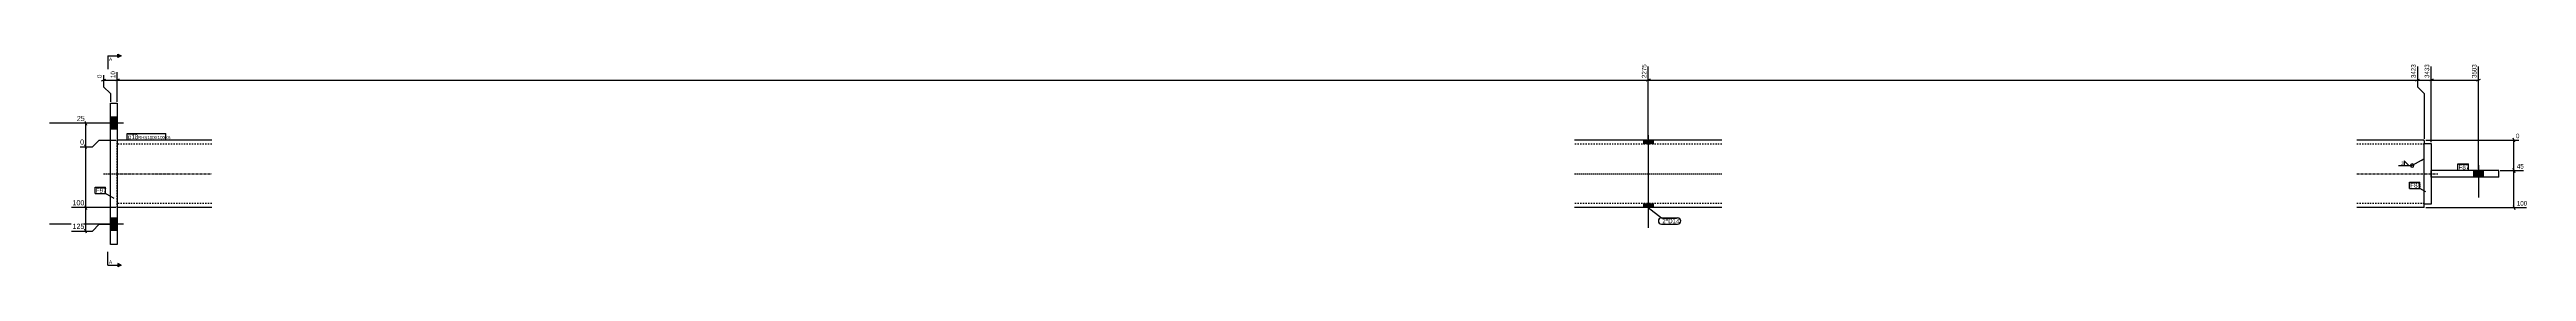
# Model space of a CAD drawing. Header units: millimetres. Extents: x 24 to 25853, y 3 to 1208.
# Drawn here: x 22189 to 25853, y 5 to 321 of the extents above; entities that cross this region are included whole.
import ezdxf

# ---------------------------------------------------------------- set-up
doc = ezdxf.new("R2010")
doc.units = ezdxf.units.MM
doc.linetypes.add('DXK_LINE_DOT2', pattern=[3.9198, 1.9599, -1.9599])
doc.linetypes.add('DXK_LINE_DOT3', pattern=[5.9187, 2.979, -0.9799, 0.9799, -0.9799])
for name, color, linetype in [('MÅLSÆTNING', 7, 'Continuous'), ('STÅL', 7, 'Continuous'), ('TEKST', 7, 'Continuous')]:
    doc.layers.add(name, color=color, linetype=linetype)
doc.styles.add('Arial', font='ARIAL.TTF', dxfattribs={"height": 0.2})
doc.styles.add('Arial Narrow', font='ARIALN.TTF', dxfattribs={"height": 0.2})

msp = doc.modelspace()

# ---------------------------------------------------------------- hatches: boundary and pattern name
at = {"layer": 'STÅL', "linetype": 'Continuous'}
for points in [[(22279, 227), (22279, 209), (22289, 209), (22289, 227)], [(24561, 193), (24547, 193), (24547, 187), (24561, 187)], [(24561, 193), (24547, 193), (24547, 187), (24561, 187)], [(25789, 148), (25775, 148), (25775, 138), (25789, 138)], [(25789, 148), (25775, 148), (25775, 138), (25789, 138)], [(22279, 77), (22279, 59), (22289, 59), (22289, 77)], [(24561, 99), (24547, 99), (24547, 93), (24561, 93)], [(24561, 99), (24547, 99), (24547, 93), (24561, 93)]]:
    msp.add_hatch(color=96, dxfattribs=at).paths.add_polyline_path(points)
at = {"layer": 'TEKST', "linetype": 'Continuous'}
msp.add_hatch(color=3, dxfattribs=at).paths.add_polyline_path([(25697, 163.8), (25702, 165.1), (25698.2, 161.6)])

# ---------------------------------------------------------------- linework, layer by layer
at = {"layer": 'MÅLSÆTNING', "color": 7, "linetype": 'Continuous'}
for p, q in [((22289, 250), (22289, 293.7)), ((24554, 195), (24554, 302.2)), ((24554, 195), (24554, 302.2)), ((25692, 302.2), (25692, 272.1)), ((25712, 190), (25712, 302.2)), ((25712, 190), (25712, 302.2)), ((25782, 150), (25782, 302.2)), ((22266, 280.9), (22272, 283.3)), ((22269, 289.4), (22269, 272.1)), ((22269, 282.1), (22289, 282.1)), ((22269, 272.1), (22279, 262.1)), ((22279, 262.1), (22279, 250)), ((22292, 283.3), (22286, 280.9)), ((24557, 283.3), (24551, 280.9)), ((24551, 280.9), (24557, 283.3)), ((25689, 280.9), (25695, 283.3)), ((25692, 282.1), (25712, 282.1)), ((25692, 272.1), (25702, 262.1)), ((25702, 262.1), (25702, 195)), ((25702, 262.1), (25702, 195)), ((25715, 283.3), (25709, 280.9)), ((25715, 283.3), (25709, 280.9)), ((25712, 282.1), (25782, 282.1)), ((25779, 280.9), (25785, 283.3)), ((22241.3, 221), (22243.7, 215)), ((22287, 218), (22229.4, 218)), ((22243.7, 180), (22241.3, 186)), ((22252.5, 183), (22262.5, 193)), ((22262.5, 193), (22287, 193)), ((22262.5, 193), (22287, 193)), ((25704, 193), (25841.9, 193)), ((25835.8, 190), (25833.4, 196)), ((25834.6, 148), (25834.6, 193)), ((22234.2, 183), (22252.5, 183)), ((22242.5, 93), (22242.5, 183)), ((25814, 148), (25848.7, 148)), ((25814, 148), (25848.7, 148)), ((25833.4, 151), (25835.8, 145)), ((25835.8, 145), (25833.4, 151)), ((25834.6, 93), (25834.6, 148)), ((22287, 93), (22221.6, 93)), ((22287, 93), (22221.6, 93)), ((22241.3, 96), (22243.7, 90)), ((22241.3, 96), (22243.7, 90)), ((22242.5, 58), (22242.5, 93)), ((25704, 93), (25853, 93)), ((25833.4, 96), (25835.8, 90)), ((22221.6, 58), (22252.5, 58)), ((22243.7, 55), (22241.3, 61)), ((22252.5, 58), (22262.5, 68)), ((22262.5, 68), (22287, 68))]:
    msp.add_line(p, q, dxfattribs=at)
at = {"layer": 'STÅL', "color": 2, "linetype": 'Continuous'}
for p, q in [((22279, 248), (22289, 248)), ((22279, 38), (22279, 248)), ((22289, 248), (22289, 38)), ((22429, 193), (22289, 193)), ((24663, 193), (24445, 193)), ((25702, 193), (25602, 193)), ((25702, 192), (25702, 193)), ((25702, 192), (25702, 188)), ((25702, 98), (25702, 188)), ((25702, 188), (25712, 188)), ((25712, 188), (25712, 98)), ((25812, 148), (25712, 148)), ((25712, 138), (25712, 148)), ((25812, 138), (25812, 148)), ((25812, 138), (25712, 138)), ((22429, 93), (22289, 93)), ((24663, 93), (24445, 93)), ((25702, 93), (25602, 93)), ((25702, 93), (25702, 98)), ((25712, 98), (25702, 98)), ((22289, 38), (22279, 38))]:
    msp.add_line(p, q, dxfattribs=at)
at = {"layer": 'STÅL', "color": 96, "linetype": 'Continuous'}
for p, q in [((22289, 227), (22279, 227)), ((22298.2, 218), (22189, 218)), ((22289, 209), (22279, 209)), ((24547, 193), (24547, 187)), ((24547, 193), (24547, 187)), ((24554, 200.5), (24554, 63)), ((24554, 200.5), (24554, 63)), ((24561, 193), (24561, 187)), ((24561, 193), (24561, 187)), ((25775, 148), (25775, 138)), ((25775, 148), (25775, 138)), ((25782, 156), (25782, 108)), ((25782, 156), (25782, 108)), ((25789, 148), (25789, 138)), ((25789, 148), (25789, 138)), ((22289, 77), (22279, 77)), ((24547, 99), (24547, 93)), ((24547, 99), (24547, 93)), ((24561, 99), (24561, 93)), ((24561, 99), (24561, 93)), ((22298.2, 68), (22189, 68)), ((22289, 59), (22279, 59))]:
    msp.add_line(p, q, dxfattribs=at)
at = {"layer": 'STÅL', "color": 7, "linetype": 'DXK_LINE_DOT2'}
for p, q in [((22289, 93), (22289, 193)), ((22429, 187), (22289, 187)), ((24663, 187), (24445, 187)), ((25702, 187), (25602, 187)), ((25702, 99.4), (25702, 188)), ((22429, 99), (22289, 99)), ((24663, 99), (24445, 99)), ((25702, 99), (25602, 99)), ((25702, 99), (25702, 99.4)), ((25702, 98), (25702, 99))]:
    msp.add_line(p, q, dxfattribs=at)
at = {"layer": 'STÅL', "color": 7, "linetype": 'DXK_LINE_DOT3'}
for p, q in [((22269, 143), (22429, 143)), ((24445, 143), (24663, 143)), ((25602, 143), (25722, 143))]:
    msp.add_line(p, q, dxfattribs=at)

# ---------------------------------------------------------------- wipeouts: each hides what was drawn before it
at = {"color": 0, "linetype": 'Continuous'}
msp.add_wipeout([(22281.4, 9.8), (22281.4, 14.8), (22277, 14.8), (22277, 9.8)], dxfattribs=at).dxf.layer = 'TEKST'

# ---------------------------------------------------------------- next in the draw order: hatches: boundary and pattern name
at = {"layer": 'TEKST', "linetype": 'Continuous'}
msp.add_hatch(color=30, dxfattribs=at).paths.add_polyline_path([(22290, 7.3), (22290, 9.8), (22295, 7.3)])

# ---------------------------------------------------------------- next in the draw order: linework, layer by layer
at = {"layer": 'TEKST', "color": 7, "linetype": 'Continuous'}
for q in [(22275, 27.3), (22295, 7.3)]:
    msp.add_line((22275, 7.3), q, dxfattribs=at)
at = {"layer": 'TEKST', "color": 30, "linetype": 'Continuous'}
for p, q in [((22295, 7.3), (22290, 9.8)), ((22290, 9.8), (22290, 4.8)), ((22295, 7.3), (22290, 4.8))]:
    msp.add_line(p, q, dxfattribs=at)

# ---------------------------------------------------------------- next in the draw order: texts
at = {"layer": 'TEKST', "color": 3, "linetype": 'Continuous', "style": 'Arial'}
msp.add_text('A', height=4.78, dxfattribs=at).set_placement((22277, 9.8))

# ---------------------------------------------------------------- next in the draw order: wipeouts: each hides what was drawn before it
at = {"color": 0, "linetype": 'Continuous'}
for points in [[(22287.6, 295.1), (22277.8, 295.1), (22277.8, 283.7), (22287.6, 283.7)], [(25710.6, 303.6), (25700.8, 303.6), (25700.8, 283.7), (25710.6, 283.7)], [(25780.6, 303.6), (25770.8, 303.6), (25770.8, 283.7), (25780.6, 283.7)], [(22240.7, 184.6), (22240.7, 195.8), (22232.6, 195.8), (22232.6, 184.6)], [(25843.3, 194.4), (25843.3, 204.2), (25836.2, 204.2), (25836.2, 194.4)], [(25848.8, 149.4), (25848.8, 159.2), (25837.5, 159.2), (25837.5, 149.4)], [(22239.3, 94.6), (22239.3, 105.8), (22221.4, 105.8), (22221.4, 94.6)], [(25853.1, 94.4), (25853.1, 104.2), (25837.5, 104.2), (25837.5, 94.4)], [(22239.3, 59.6), (22239.3, 70.8), (22221.4, 70.8), (22221.4, 59.6)]]:
    msp.add_wipeout(points, dxfattribs=at).dxf.layer = 'MÅLSÆTNING'
at = {"color": 0}
for points in [[(22317.7, 194.4), (22317.7, 201.4), (22305, 201.4), (22305, 194.4)], [(25670.9, 155.8), (25670.9, 161.6), (25667.1, 161.6), (25667.1, 155.8)], [(25766, 149.4), (25766, 156.4), (25752.7, 156.4), (25752.7, 149.4)], [(25694.4, 122.5), (25694.4, 129.5), (25681.2, 129.5), (25681.2, 122.5)], [(24596.1, 69.5), (24596.1, 76.5), (24574.8, 76.5), (24574.8, 69.5)]]:
    msp.add_wipeout(points, dxfattribs=at).dxf.layer = 'TEKST'

# ---------------------------------------------------------------- next in the draw order: linework, layer by layer
at = {"layer": 'MÅLSÆTNING', "color": 7, "linetype": 'Continuous'}
for p, q in [((22289, 250), (22289, 293.7)), ((25692, 302.2), (25692, 272.1)), ((22292, 283.3), (22286, 280.9)), ((22289, 282.1), (24554, 282.1)), ((24554, 282.1), (25692, 282.1)), ((25689, 280.9), (25695, 283.3)), ((25692, 272.1), (25702, 262.1)), ((22243.7, 180), (22241.3, 186)), ((22242.5, 183), (22242.5, 218)), ((22252.5, 183), (22262.5, 193)), ((22234.2, 183), (22252.5, 183))]:
    msp.add_line(p, q, dxfattribs=at)
at = {"layer": 'TEKST', "color": 3, "linetype": 'Continuous'}
for p, q in [((25664, 155.2), (25684, 155.2)), ((25679.1, 155.2), (25672, 162.3)), ((25672, 162.3), (25672, 155.2)), ((25672, 155.2), (25679.1, 155.2)), ((25702, 165.1), (25684, 155.2))]:
    msp.add_line(p, q, dxfattribs=at)
for start, end in [(90, 270), (270, 90)]:
    msp.add_arc((25684, 155.2), 2.5, start, end, dxfattribs=at)

# ---------------------------------------------------------------- next in the draw order: texts
at = {"layer": 'MÅLSÆTNING', "color": 3, "linetype": 'Continuous', "style": 'Arial Narrow'}
for s, p in [('3433', (25709.2, 285.1)), ('3503', (25779.2, 285.1))]:
    msp.add_text(s, height=6.68, rotation=90.0002, dxfattribs=at).set_placement(p)
for s, height, p in [('0', 7.64, (22234.2, 186.2)), ('0', 6.68, (25837.6, 195.8)), ('45', 6.68, (25838.9, 150.8)), ('100', 7.64, (22223, 96.2)), ('100', 6.68, (25838.9, 95.8)), ('125', 7.64, (22223, 61.2))]:
    msp.add_text(s, height=height, dxfattribs=at).set_placement(p)
at = {"layer": 'TEKST', "color": 3, "style": 'Arial Narrow'}
msp.add_text('3', height=4.77, dxfattribs=at).set_placement((25667.5, 156.2))

# ---------------------------------------------------------------- next in the draw order: wipeouts: each hides what was drawn before it
at = {"color": 0, "linetype": 'Continuous'}
msp.add_wipeout([(22267.6, 290.8), (22257.8, 290.8), (22257.8, 283.7), (22267.6, 283.7)], dxfattribs=at).dxf.layer = 'MÅLSÆTNING'
at = {"color": 0}
for points in [[(22317.7, 194.4), (22317.7, 201.4), (22305, 201.4), (22305, 194.4)], [(25766, 149.4), (25766, 156.4), (25752.7, 156.4), (25752.7, 149.4)], [(22270.7, 115), (22270.7, 122), (22257.5, 122), (22257.5, 115)], [(25694.4, 122.5), (25694.4, 129.5), (25681.2, 129.5), (25681.2, 122.5)], [(24596.1, 69.5), (24596.1, 76.5), (24574.8, 76.5), (24574.8, 69.5)]]:
    msp.add_wipeout(points, dxfattribs=at).dxf.layer = 'TEKST'

# ---------------------------------------------------------------- next in the draw order: linework, layer by layer
at = {"layer": 'TEKST', "color": 7, "linetype": 'Continuous'}
for p, q in [((25751.5, 157.6), (25767.2, 157.6)), ((25751.5, 148.2), (25751.5, 157.6)), ((25751.5, 148.2), (25767.2, 148.2)), ((25767.2, 148.2), (25767.2, 157.6)), ((25680, 130.7), (25695.6, 130.7)), ((25680, 121.3), (25680, 130.7)), ((25680, 121.3), (25695.6, 121.3)), ((25695.6, 121.3), (25695.6, 130.7)), ((25704.2, 116.3), (25695.6, 121.3)), ((24553.6, 93.1), (24573.6, 77.7)), ((24573.6, 77.7), (24597.3, 77.7)), ((24573.6, 68.3), (24597.3, 68.3))]:
    msp.add_line(p, q, dxfattribs=at)
for centre, start, end in [((24573.6, 73), 90, 270), ((24597.3, 73), 270, 90)]:
    msp.add_arc(centre, 4.7, start, end, dxfattribs=at)

# ---------------------------------------------------------------- next in the draw order: texts
at = {"layer": 'MÅLSÆTNING', "color": 3, "linetype": 'Continuous', "style": 'Arial Narrow'}
for s, p in [('10', (22286.2, 285.1)), ('0', (22266.2, 285.1))]:
    msp.add_text(s, height=6.68, rotation=90.0002, dxfattribs=at).set_placement(p)
at = {"layer": 'TEKST', "color": 3, "style": 'Arial Narrow'}
for s, p in [('F87', (25752.7, 149.4)), ('F88', (25681.2, 122.5)), ('2*D14', (24574.8, 69.5))]:
    msp.add_text(s, height=6.68, dxfattribs=at).set_placement(p)

# ---------------------------------------------------------------- next in the draw order: wipeouts: each hides what was drawn before it
at = {"color": 0, "linetype": 'Continuous'}
for points in [[(24552.6, 303.6), (24542.8, 303.6), (24542.8, 283.7), (24552.6, 283.7)], [(25690.6, 303.6), (25680.8, 303.6), (25680.8, 283.7), (25690.6, 283.7)], [(22240.7, 219.6), (22240.7, 230.8), (22227.8, 230.8), (22227.8, 219.6)]]:
    msp.add_wipeout(points, dxfattribs=at).dxf.layer = 'MÅLSÆTNING'
at = {"color": 0}
for points in [[(22360, 194.4), (22360, 199.4), (22319.8, 199.4), (22319.8, 194.4)], [(22270.7, 115), (22270.7, 122), (22257.5, 122), (22257.5, 115)]]:
    msp.add_wipeout(points, dxfattribs=at).dxf.layer = 'TEKST'

# ---------------------------------------------------------------- next in the draw order: linework, layer by layer
at = {"layer": 'TEKST', "color": 7, "linetype": 'Continuous'}
for p, q in [((22256.3, 123.2), (22271.9, 123.2)), ((22256.3, 113.8), (22256.3, 123.2)), ((22256.3, 113.8), (22271.9, 113.8)), ((22271.9, 113.8), (22271.9, 123.2)), ((22284.6, 106.1), (22271.9, 113.8))]:
    msp.add_line(p, q, dxfattribs=at)

# ---------------------------------------------------------------- next in the draw order: texts
at = {"layer": 'MÅLSÆTNING', "color": 3, "linetype": 'Continuous', "style": 'Arial Narrow'}
for s, p in [('2275', (24551.2, 285.1)), ('3423', (25689.2, 285.1))]:
    msp.add_text(s, height=6.68, rotation=90.0002, dxfattribs=at).set_placement(p)
msp.add_text('25', height=7.64, dxfattribs=at).set_placement((22229.4, 221.2))
at = {"layer": 'TEKST', "color": 3, "style": 'Arial Narrow'}
msp.add_text('F97', height=6.68, dxfattribs=at).set_placement((22257.5, 115))

# ---------------------------------------------------------------- next in the draw order: wipeouts: each hides what was drawn before it
at = {"color": 0, "linetype": 'Continuous'}
msp.add_wipeout([(22281.4, 310.6), (22281.4, 315.6), (22277, 315.6), (22277, 310.6)], dxfattribs=at).dxf.layer = 'TEKST'
at = {"color": 0}
msp.add_wipeout([(22360, 194.4), (22360, 199.4), (22319.8, 199.4), (22319.8, 194.4)], dxfattribs=at).dxf.layer = 'TEKST'

# ---------------------------------------------------------------- next in the draw order: hatches: boundary and pattern name
at = {"layer": 'TEKST', "linetype": 'Continuous'}
msp.add_hatch(color=30, dxfattribs=at).paths.add_polyline_path([(22290, 315.6), (22290, 318.1), (22295, 318.1)])

# ---------------------------------------------------------------- next in the draw order: linework, layer by layer
at = {"layer": 'TEKST', "color": 7, "linetype": 'Continuous'}
for p, q in [((22275, 318.1), (22275, 298.1)), ((22275, 318.1), (22295, 318.1)), ((22303.8, 202.6), (22361.2, 202.6)), ((22303.8, 193.2), (22303.8, 202.6)), ((22303.8, 193.2), (22361.2, 193.2)), ((22361.2, 193.2), (22361.2, 202.6))]:
    msp.add_line(p, q, dxfattribs=at)
at = {"layer": 'TEKST', "color": 30, "linetype": 'Continuous'}
for p, q in [((22290, 315.6), (22290, 320.6)), ((22290, 320.6), (22295, 318.1)), ((22295, 318.1), (22290, 315.6))]:
    msp.add_line(p, q, dxfattribs=at)

# ---------------------------------------------------------------- next in the draw order: texts
at = {"layer": 'TEKST', "color": 3, "linetype": 'Continuous', "style": 'Arial'}
msp.add_text('A', height=4.78, dxfattribs=at).set_placement((22277, 310.6))
at = {"layer": 'TEKST', "color": 3, "style": 'Arial Narrow'}
for s, height, p in [('p18', 6.68, (22305, 194.4)), ('RHS100X100X6', 4.772, (22319.8, 194.4))]:
    msp.add_text(s, height=height, dxfattribs=at).set_placement(p)

doc.saveas('drawing.dxf')
